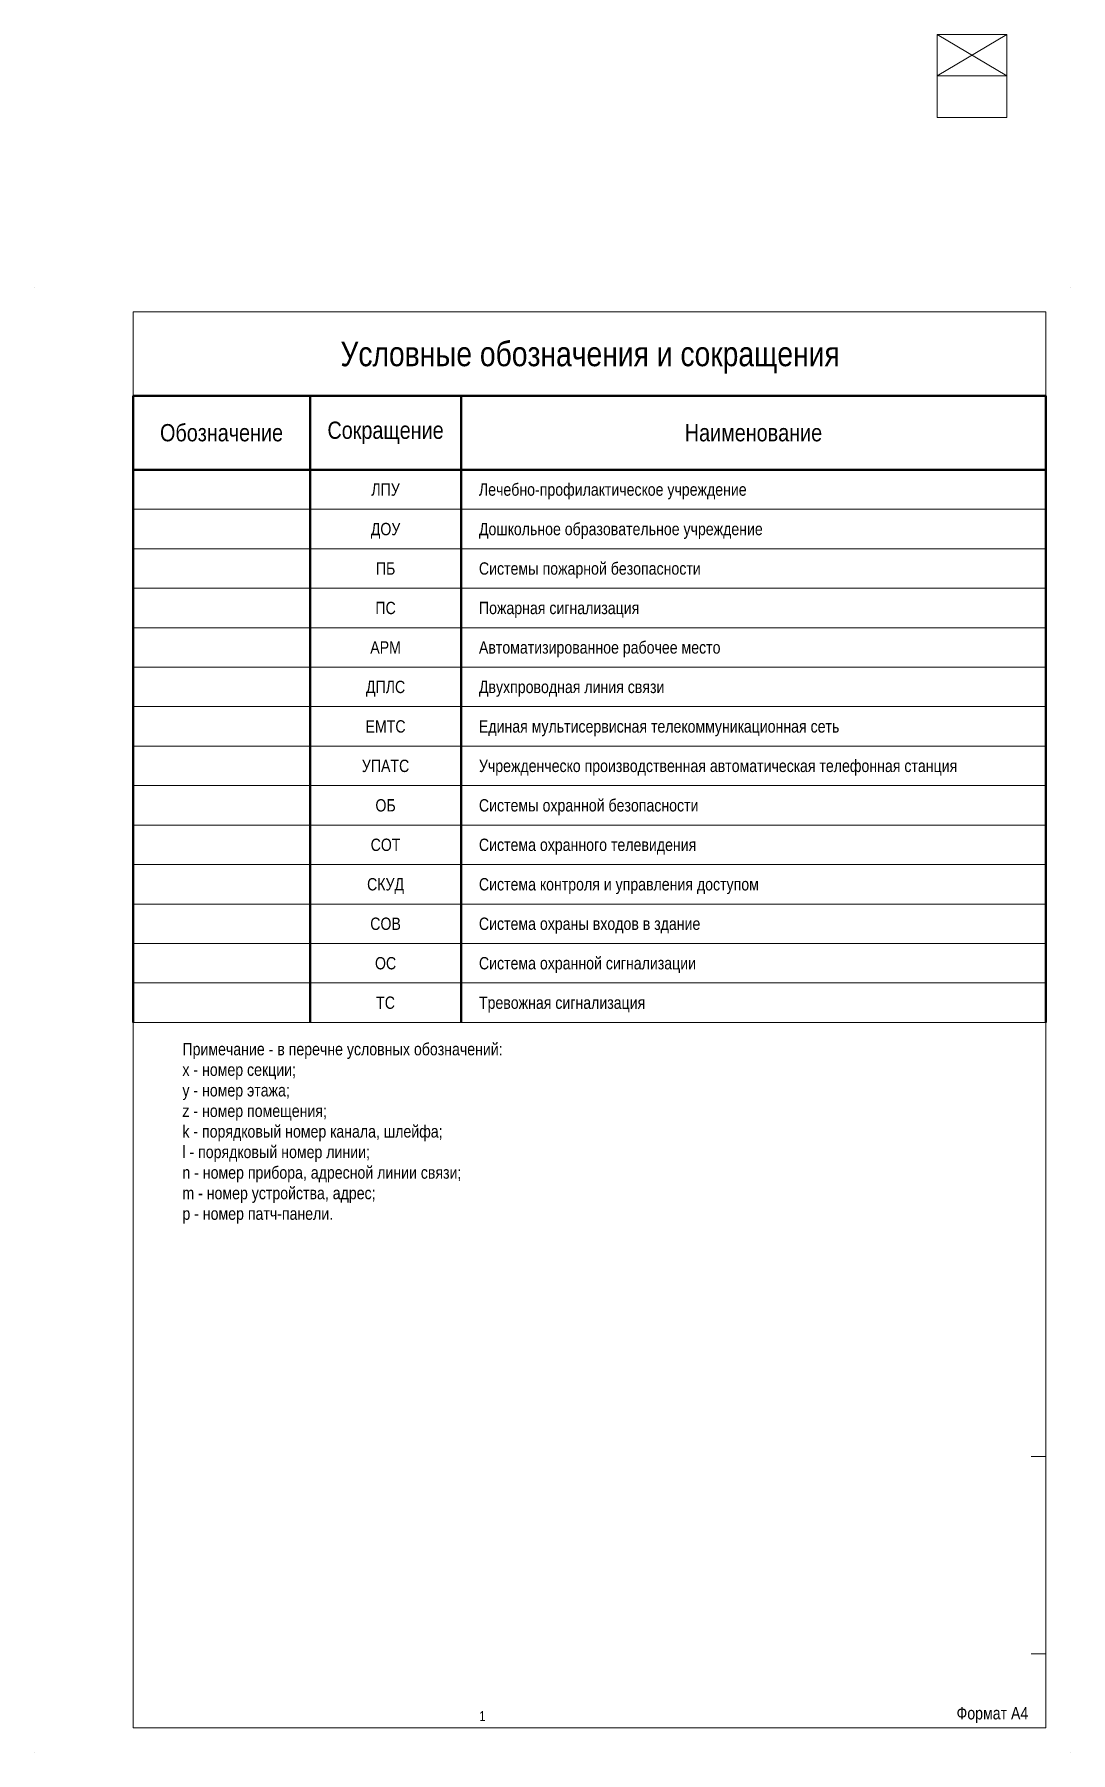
# Model space of a CAD drawing. Header units: millimetres. Extents: x -21000 to 351902, y -261781 to 19312.
# Drawn here: x -21000 to 0, y -29700 to 5126 of the extents above; entities that cross this region are included whole.
import ezdxf
from ezdxf.enums import TextEntityAlignment as Align

# ---------------------------------------------------------------- set-up
doc = ezdxf.new("R2010")
doc.units = ezdxf.units.MM
doc.header["$MEASUREMENT"] = 0
doc.layers.add('_БЛ-Рамки', color=7, linetype='Continuous')
for name, color, linetype, lineweight in [('_БЛ-Таблицы рамки', 7, 'Continuous', 0), ('_КНС-Лоток', 120, 'Continuous', 0), ('_Текст', 7, 'Continuous', 0)]:
    doc.layers.add(name, color=color, linetype=linetype, lineweight=lineweight)
doc.layers.add('NOPRINT', color=50, linetype='Continuous', plot=False)
doc.styles.add('Arial_Narrow_shtamp', font='ARIALN.TTF')
doc.styles.add('ArialN-2.5', font='ARIALN.TTF', dxfattribs={"height": 2.5})
doc.styles.add('ArialN-250', font='ARIALN.TTF', dxfattribs={"height": 250})
doc.styles.add('ArialN-3.5', font='ARIALN.TTF', dxfattribs={"height": 3.5})
doc.styles.add('ArialN-5', font='ARIALN.TTF', dxfattribs={"height": 5})

msp = doc.modelspace()

# ---------------------------------------------------------------- texts
at = {"layer": '_Текст', "ltscale": 100, "insert": (-19000, -14900), "char_height": 250, "attachment_point": 1, "style": 'ArialN-250'}
msp.add_mtext_dynamic_manual_height_columns('\\pxi4;\\PПримечание - в перечне условных обозначений: \\P\\pi0;^Iх - номер секции; \\P^Iy - номер этажа;\\P^Iz - номер помещения;{\\C1;\\P}^Ik - порядковый номер канала, шлейфа;\\P^Il - порядковый номер линии;{\\C2;\\P}^In - номер прибора{\\C0;, адресной линии связи};\\P^Im - номер устройства, адрес;\\P^Ip - номер патч-панели.', width=18004.69, gutter_width=1500, heights=[0], dxfattribs=at)

# ---------------------------------------------------------------- blocks, each defined once
blk = doc.blocks.new('*U2')
at = {"layer": 'NOPRINT', "lineweight": 0}
for points in [[(0, 297), (0, 297), (0, 297), (0, 297)], [(210, 297), (210, 297), (210, 297), (210, 297)], [(20, 292), (205, 292), (205, 5), (20, 5)], [(0, 0), (0, 0), (0, 0), (0, 0)], [(210, 0), (210, 0), (210, 0), (210, 0)]]:
    blk.add_lwpolyline(points, close=True, dxfattribs=at)
for points in [[(205, 60), (202, 60)], [(205, 20), (202, 20)]]:
    blk.add_lwpolyline(points, dxfattribs=at)
at = {"layer": 'NOPRINT', "lineweight": 0, "insert": (194.15, 7.61), "char_height": 2.5, "attachment_point": 5, "style": 'Arial_Narrow_shtamp'}
blk.add_mtext_dynamic_manual_height_columns('Формат А4', width=23.585, gutter_width=12.5, heights=[0], dxfattribs=at)
at = {"layer": 'NOPRINT', "color": 1, "lineweight": 0, "style": 'Arial_Narrow_shtamp'}
blk.add_attdef('N_LISTA', text='', height=2, dxfattribs=at).set_placement((90.17, 7.42), align=Align.MIDDLE_LEFT)
blk = doc.blocks.new('УГО_Заголовок')
at = {"layer": '_БЛ-Таблицы рамки', "lineweight": 50}
for points in [[(185, -17), (0, -17)], [(0, -17), (0, -32)], [(35.87, -32), (35.87, -17)], [(66.47, -32), (66.47, -17)], [(185, -32), (185, -17)], [(0, -32), (185, -32)]]:
    blk.add_lwpolyline(points, dxfattribs=at)
at = {"lineweight": 0, "char_height": 3.5, "attachment_point": 5, "style": 'ArialN-3.5'}
for s, insert, width in [('Обозначение', (17.93, -24.5), 35.866), ('Сокращение', (51.17, -24.5), 30.5993), ('Наименование', (125.73, -24.5), 118.5347)]:
    blk.add_mtext(s, dxfattribs=dict(at, insert=insert, width=width))
at = {"lineweight": -2, "style": 'ArialN-5', "flags": 8}
blk.add_attdef('УОИС_ЗАГОЛОВОК', text='', height=5, dxfattribs=at).set_placement((92.62, -9.5), align=Align.MIDDLE_CENTER)
blk = doc.blocks.new('*U5')
at = {"layer": '_БЛ-Таблицы рамки', "lineweight": 50}
for points in [[(0, -8), (0, 0)], [(35.87, -8), (35.87, 0)], [(66.47, -8), (66.47, 0)], [(185, -8), (185, 0)]]:
    blk.add_lwpolyline(points, dxfattribs=at)
at = {"layer": '_БЛ-Таблицы рамки', "lineweight": 0}
for points in [[(0, -8), (35.87, -8)], [(35.87, -8), (66.47, -8)], [(66.47, -8), (185, -8)]]:
    blk.add_lwpolyline(points, dxfattribs=at)
at = {"ltscale": 100, "style": 'ArialN-2.5'}
blk.add_attdef('СОКРАЩЕНИЕ_УГО', text='', height=2.5, dxfattribs=at).set_placement((51.17, -4), align=Align.MIDDLE_CENTER)
blk.add_attdef('НАИМЕНОВАНИЕ_УГО', text='', height=2.5, dxfattribs=at).set_placement((70.09, -4), align=Align.MIDDLE_LEFT)

# ---------------------------------------------------------------- linework, layer by layer
at = {"layer": '_КНС-Лоток', "color": 253, "elevation": -900}
for points in [[(-2703, 5126), (-1292, 5126), (-2703, 4285), (-1292, 5126), (-1292, 4705), (-1292, 4285), (-2703, 4285), (-2703, 5126), (-1292, 4285)], [(-2703, 4285), (-1292, 4285), (-1292, 3444), (-2703, 3444)]]:
    msp.add_lwpolyline(points, close=True, dxfattribs=at)

# ---------------------------------------------------------------- block references
at = {"color": 6, "lineweight": 0}
ref = msp.add_blockref('УГО_Заголовок', (-19000, -500), dxfattribs=dict(at, xscale=100, yscale=100, zscale=100))
ref.add_attrib('УОИС_ЗАГОЛОВОК', 'Условные обозначения и сокращения', dxfattribs={"lineweight": -2, "height": 500, "style": 'ArialN-5'}).set_placement((-9738, -1350), align=Align.MIDDLE_CENTER)
at = {"xscale": 100, "yscale": 100, "zscale": 100}
for p, values in [((-19000, -3700), {'СОКРАЩЕНИЕ_УГО': 'ЛПУ', 'НАИМЕНОВАНИЕ_УГО': 'Лечебно-профилактическое учреждение'}), ((-19000, -4500), {'СОКРАЩЕНИЕ_УГО': 'ДОУ', 'НАИМЕНОВАНИЕ_УГО': 'Дошкольное образовательное учреждение'}), ((-19000, -5300), {'СОКРАЩЕНИЕ_УГО': 'ПБ', 'НАИМЕНОВАНИЕ_УГО': 'Системы пожарной безопасности'}), ((-19000, -6100), {'СОКРАЩЕНИЕ_УГО': 'ПС', 'НАИМЕНОВАНИЕ_УГО': 'Пожарная сигнализация'}), ((-19000, -6900), {'СОКРАЩЕНИЕ_УГО': 'АРМ', 'НАИМЕНОВАНИЕ_УГО': 'Автоматизированное рабочее место'}), ((-19000, -7700), {'СОКРАЩЕНИЕ_УГО': 'ДПЛС', 'НАИМЕНОВАНИЕ_УГО': 'Двухпроводная линия связи'}), ((-19000, -8500), {'СОКРАЩЕНИЕ_УГО': 'ЕМТС', 'НАИМЕНОВАНИЕ_УГО': 'Единая мультисервисная телекоммуникационная сеть'}), ((-19000, -9300), {'СОКРАЩЕНИЕ_УГО': 'УПАТС', 'НАИМЕНОВАНИЕ_УГО': 'Учрежденческо производственная автоматическая телефонная станция'}), ((-19000, -10100), {'СОКРАЩЕНИЕ_УГО': 'ОБ', 'НАИМЕНОВАНИЕ_УГО': 'Системы охранной безопасности'}), ((-19000, -10900), {'СОКРАЩЕНИЕ_УГО': 'CОТ', 'НАИМЕНОВАНИЕ_УГО': 'Система охранного телевидения'}), ((-19000, -11700), {'СОКРАЩЕНИЕ_УГО': 'СКУД', 'НАИМЕНОВАНИЕ_УГО': 'Система контроля и управления доступом'}), ((-19000, -12500), {'СОКРАЩЕНИЕ_УГО': 'СОВ', 'НАИМЕНОВАНИЕ_УГО': 'Система охраны входов в здание'}), ((-19000, -13300), {'СОКРАЩЕНИЕ_УГО': 'ОС', 'НАИМЕНОВАНИЕ_УГО': 'Система охранной сигнализации'}), ((-19000, -14100), {'СОКРАЩЕНИЕ_УГО': 'ТС', 'НАИМЕНОВАНИЕ_УГО': 'Тревожная сигнализация'})]:
    msp.add_blockref('*U5', p, dxfattribs=at).add_auto_attribs(values)
at = {"layer": '_БЛ-Рамки', "ltscale": 100, "xscale": 100, "yscale": 100, "zscale": 100}
msp.add_blockref('*U2', (-21000, -29700), dxfattribs=at).add_auto_attribs({'N_LISTA': '1'})

msp.set_redraw_order([(e.dxf.handle, doc.entitydb.next_handle()) for e in msp.query("TEXT MTEXT ATTDEF DIMENSION ARC_DIMENSION")])  # texts and dimensions are drawn at this point

doc.saveas('drawing.dxf')
